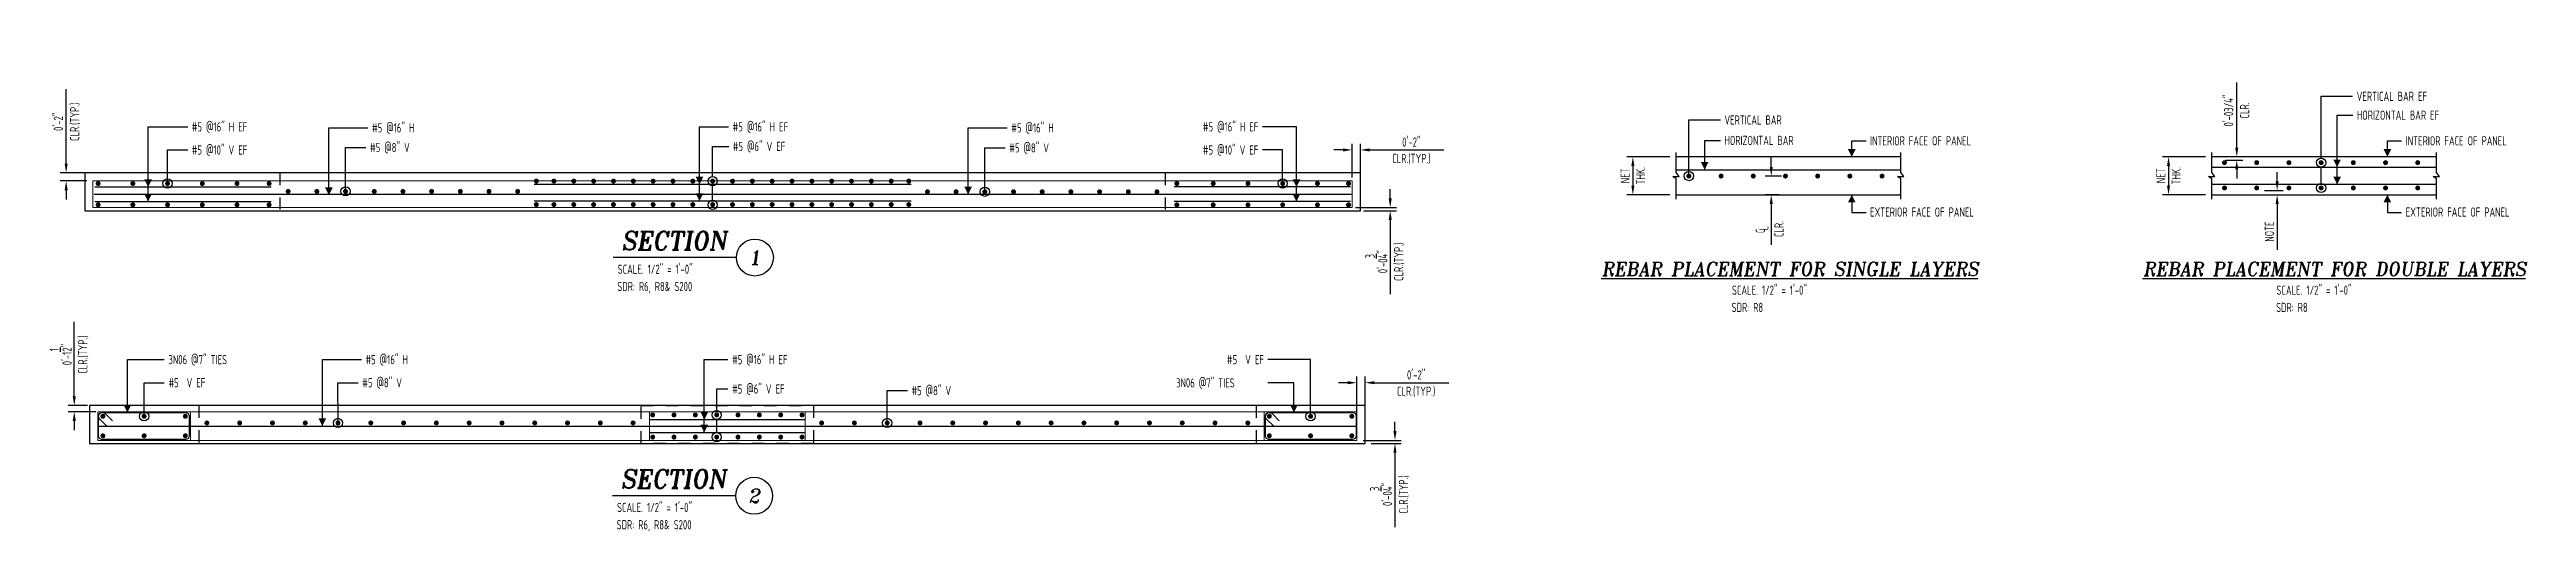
# Model space of a CAD drawing. Header units: inches. Extents: x 10095 to 38568, y -2433 to 4174.
# Drawn here: x 20898 to 21503, y 356 to 474 of the extents above; entities that cross this region are included whole.
import ezdxf
from ezdxf.enums import TextEntityAlignment as Align

# ---------------------------------------------------------------- set-up
doc = ezdxf.new("R2010")
doc.units = ezdxf.units.IN
doc.header["$MEASUREMENT"] = 0
doc.linetypes.add('HIDDEN', pattern=[6, 3, -3])
doc.layers.get('0').update_dxf_attribs({"linetype": 'CONTINUOUS'})
doc.layers.get('Defpoints').update_dxf_attribs({"linetype": 'CONTINUOUS'})
for name, color, linetype in [('0-25TEXT', 7, 'CONTINUOUS'), ('0-35', 3, 'CONTINUOUS'), ('0-35TEXT', 3, 'CONTINUOUS'), ('5', 4, 'CONTINUOUS'), ('DETAIL', 83, 'CONTINUOUS'), ('hidden', 7, 'HIDDEN'), ('REBARS', 4, 'CONTINUOUS')]:
    doc.layers.add(name, color=color, linetype=linetype)
doc.layers.add('COVER', color=6, linetype='CONTINUOUS', lineweight=0, plot=False)
doc.styles.add('AR', font='ARCHQUIK.shx', dxfattribs={"width": 0.8})
doc.styles.add('ROMANT', font='romant')
doc.dimstyles.new('CADS_DIM_48', dxfattribs={"dimscale": 48, "dimtxt": 0.09375, "dimasz": 0.09375, "dimexe": 0.0625, "dimexo": 0.0625, "dimgap": 0.09375, "dimtad": 0, "dimtih": 1, "dimtoh": 1, "dimzin": 1, "dimdsep": 46, "dimlunit": 4, "dimtxsty": 'AR', "dimblk": 'CLOSED', "dimcen": 0.1875, "dimadec": 0, "dimazin": 0, "dimtfac": 1, "dimtofl": 0, "dimtmove": 0, "dimatfit": 1, "dimldrblk": 'DOTBLANK', "dimfxl": 1, "dimtzin": 0, "dimarcsym": 0})

msp = doc.modelspace()

# ---------------------------------------------------------------- texts
at = {"color": 7, "linetype": 'Continuous', "style": 'ROMANT', "oblique": 9, "width": 0.95}
for s, p in [('%%UREBAR PLACEMENT FOR SINGLE LAYERS', (21323.04785, 418.70107)), ('%%UREBAR PLACEMENT FOR DOUBLE LAYERS', (21455.91534, 418.70107))]:
    msp.add_text(s, height=3.375, dxfattribs=at).set_placement(p, align=Align.CENTER)
at = {"layer": '0-25TEXT', "style": 'AR', "width": 0.8}
for s, height, p in [('#5 @16" H EF', 2.2497638, (20933.0828, 453.93925)), ('#5 @16" H', 2.249764, (20977.05121, 453.68921)), ('#5 @16" H EF', 2.2497638, (21065.04484, 453.93925)), ('#5 @16" H', 2.249764, (21133.04425, 453.68921)), ('#5 @10" V EF', 2.2497638, (20933.0828, 448.29255)), ('#5 @8" V', 2.249764, (20976.56738, 448.89377)), ('#5 @6" V EF', 2.2497638, (21065.09288, 449.15313)), ('#5 @8" V', 2.249764, (21132.56041, 448.80613)), ('3N06 @7" TIES', 2.2497638, (20927.37647, 397.13587)), ('#5 @16" H', 2.249764, (20975.45537, 397.13587)), ('#5 @16" H EF', 2.2497638, (21064.90586, 397.13587)), ('#5  V EF', 2.249764, (20927.37647, 391.48918)), ('#5 @8" V', 2.249764, (20974.67682, 391.48918)), ('3N06 @7" TIES', 2.2497638, (21173.26232, 391.45903)), ('#5 @6" V EF', 2.2497638, (21064.90586, 389.96645)), ('#5 @8" V', 2.249764, (21108.67682, 389.57148))]:
    msp.add_text(s, height=height, dxfattribs=at).set_placement(p)
for s, height, p in [('#5 @16" H EF', 2.2497638, (21193.32302, 453.93925)), ('#5 @10" V EF', 2.2497638, (21193.32302, 448.29255)), ('#5  V EF', 2.249764, (21194.67386, 397.13587))]:
    msp.add_text(s, height=height, dxfattribs=at).set_placement(p, align=Align.RIGHT)
at = {"layer": '0-35TEXT', "style": 'AR', "width": 0.8}
for s, height, p in [('VERTICAL BAR EF', 2.2499437, (21461.3321, 461.39291)), ('VERTICAL BAR', 2.2499437, (21307.05886, 455.61682)), ('HORIZONTAL BAR EF', 2.2499437, (21461.37788, 456.78287)), ('HORIZONTAL BAR', 2.2499437, (21307.05886, 450.62109)), ('INTERIOR FACE OF PANEL', 2.2499437, (21342.59929, 450.53036)), ('INTERIOR FACE OF PANEL', 2.2499437, (21473.3011, 450.53036)), ('EXTERIOR FACE OF PANEL', 2.2499437, (21342.59929, 433.13863)), ('EXTERIOR FACE OF PANEL', 2.2499437, (21473.3011, 433.13863)), ('SDR: R6, R8& S200', 2.2499437, (21036.90353, 414.98369)), ('SCALE. 1/2" = 1\'-0"', 2.2499437, (21037.00033, 419.19176)), ('SDR: R8', 2.249944, (21308.79428, 409.87428)), ('SCALE. 1/2" = 1\'-0"', 2.2499437, (21308.89108, 414.08235)), ('SDR: R8', 2.249944, (21441.66178, 409.87428)), ('SCALE. 1/2" = 1\'-0"', 2.2499437, (21441.75857, 414.08235)), ('SCALE. 1/2" = 1\'-0"', 2.2499437, (21036.8335, 361.05454)), ('SDR: R6, R8& S200', 2.2499437, (21036.7367, 356.84647))]:
    msp.add_text(s, height=height, dxfattribs=at).set_placement(p)

# ---------------------------------------------------------------- blocks, each defined once
blk = doc.blocks.new('*D54')
at = {"layer": 'Defpoints', "color": 0, "transparency": 16777216}
for p in [(21218.22, 449.43), (21216.22, 441.23), (21218.22, 440.17)]:
    blk.add_point(p, dxfattribs=at)
at = {"layer": 'DETAIL', "color": 0, "lineweight": -2, "transparency": 16777216}
for p, q in [((21213.97, 449.43), (21211.72, 449.43)), ((21216.22, 442.73), (21216.22, 450.93)), ((21218.22, 441.67), (21218.22, 450.93)), ((21220.47, 449.43), (21238.62, 449.43))]:
    blk.add_line(p, q, dxfattribs=at)
at = {"layer": 'DETAIL', "color": 0, "transparency": 16777216}
for points in [[(21213.97, 449.8), (21213.97, 449.05), (21216.22, 449.43)], [(21220.47, 449.8), (21220.47, 449.05), (21218.22, 449.43)]]:
    blk.add_solid(points, dxfattribs=at)
at = {"layer": 'DETAIL', "color": 0, "transparency": 16777216, "char_height": 2.25, "attachment_point": 5, "style": 'AR'}
for s, insert in [('CLR.(TYP.)', (21230.67, 447.24)), ('0\'-2"', (21230.67, 451.34))]:
    blk.add_mtext(s, dxfattribs=dict(at, insert=insert))
blk = doc.blocks.new('_DotBlank')
at = {"layer": '0-35', "color": 0, "lineweight": -2}
blk.add_line((-0.5, 0), (-1, 0), dxfattribs=at)
blk.add_circle((0, 0), 0.5, dxfattribs=at)
blk = doc.blocks.new('*D55')
at = {"layer": 'Defpoints', "color": 0, "transparency": 16777216}
for p in [(21215.57, 435.35), (21217.49, 434.6), (21225.5, 434.6)]:
    blk.add_point(p, dxfattribs=at)
at = {"layer": 'DETAIL', "color": 0, "lineweight": -2, "transparency": 16777216}
for p, q in [((21217.07, 435.35), (21227, 435.35)), ((21225.5, 437.6), (21225.5, 439.85)), ((21218.99, 434.6), (21227, 434.6)), ((21225.5, 432.35), (21225.5, 414.2))]:
    blk.add_line(p, q, dxfattribs=at)
at = {"layer": 'DETAIL', "color": 0, "transparency": 16777216}
for points in [[(21225.13, 437.6), (21225.88, 437.6), (21225.5, 435.35)], [(21225.13, 432.35), (21225.88, 432.35), (21225.5, 434.6)]]:
    blk.add_solid(points, dxfattribs=at)
at = {"layer": 'DETAIL', "color": 0, "transparency": 16777216, "char_height": 2.25, "attachment_point": 5, "rotation": 90, "style": 'AR'}
for s, insert in [('0\'-0{\\H1.000000x;\\S3/4;}"', (21222.13, 422.15)), ('CLR.(TYP.)', (21227.69, 422.15))]:
    blk.add_mtext(s, dxfattribs=dict(at, insert=insert))
blk = doc.blocks.new('SECT1')
at = {"color": 7, "linetype": 'Continuous'}
blk.add_line((0.627, 0), (-0.627, 0), dxfattribs=at)
blk.add_circle((0.815, 0), 0.188, dxfattribs=at)
at = {"color": 7, "linetype": 'Continuous', "style": 'ROMANT', "oblique": 9, "width": 0.95}
blk.add_text('SECTION', height=0.1875, dxfattribs=at).set_placement((-0.006, 0.077), align=Align.CENTER)
blk.add_attdef('SECT1', text='', height=0.141, dxfattribs=at).set_placement((0.815, 0), align=Align.MIDDLE)
blk = doc.blocks.new('leadrblk')
blk.add_lwpolyline([(0, 0, 0, 1, 0), (1, 0, 1, 1, 0)], format="xyseb")
blk = doc.blocks.new('*D56')
at = {"layer": 'Defpoints', "color": 0, "transparency": 16777216}
for p in [(20902.42, 443.85), (20908.97, 443.85), (20908.97, 441.85)]:
    blk.add_point(p, dxfattribs=at)
at = {"layer": 'DETAIL', "color": 0, "lineweight": -2, "transparency": 16777216}
for p, q in [((20902.42, 446.1), (20902.42, 464.25)), ((20907.47, 443.85), (20900.92, 443.85)), ((20907.47, 441.85), (20900.92, 441.85)), ((20902.42, 439.6), (20902.42, 437.35))]:
    blk.add_line(p, q, dxfattribs=at)
at = {"layer": 'DETAIL', "color": 0, "transparency": 16777216}
for points in [[(20902.05, 446.1), (20902.8, 446.1), (20902.42, 443.85)], [(20902.05, 439.6), (20902.8, 439.6), (20902.42, 441.85)]]:
    blk.add_solid(points, dxfattribs=at)
at = {"layer": 'DETAIL', "color": 0, "transparency": 16777216, "char_height": 2.25, "attachment_point": 5, "rotation": 90, "style": 'AR'}
for s, insert in [('CLR.(TYP.)', (20904.61, 456.3)), ('0\'-2"', (20900.51, 456.3))]:
    blk.add_mtext(s, dxfattribs=dict(at, insert=insert))
blk = doc.blocks.new('*D45')
at = {"layer": 'Defpoints', "color": 0, "transparency": 16777216}
for p in [(21219.38, 392.62), (21217.38, 383.37), (21219.38, 383.37)]:
    blk.add_point(p, dxfattribs=at)
at = {"layer": 'DETAIL', "color": 0, "lineweight": -2, "transparency": 16777216}
for p, q in [((21217.38, 384.87), (21217.38, 394.12)), ((21219.38, 384.87), (21219.38, 394.12)), ((21215.13, 392.62), (21212.88, 392.62)), ((21221.63, 392.62), (21239.78, 392.62))]:
    blk.add_line(p, q, dxfattribs=at)
at = {"layer": 'DETAIL', "color": 0, "transparency": 16777216}
for points in [[(21215.13, 393), (21215.13, 392.25), (21217.38, 392.62)], [(21221.63, 393), (21221.63, 392.25), (21219.38, 392.62)]]:
    blk.add_solid(points, dxfattribs=at)
at = {"layer": 'DETAIL', "color": 0, "transparency": 16777216, "char_height": 2.25, "attachment_point": 5, "style": 'AR'}
for s, insert in [('0\'-2"', (21231.83, 394.54)), ('CLR.(TYP.)', (21231.83, 390.44))]:
    blk.add_mtext(s, dxfattribs=dict(at, insert=insert))
blk = doc.blocks.new('*D46')
at = {"layer": 'Defpoints', "color": 0, "transparency": 16777216}
for p in [(21217.38, 378.55), (21219.38, 377.8), (21226.67, 377.8)]:
    blk.add_point(p, dxfattribs=at)
at = {"layer": 'DETAIL', "color": 0, "lineweight": -2, "transparency": 16777216}
for p, q in [((21226.67, 380.8), (21226.67, 383.05)), ((21218.88, 378.55), (21228.17, 378.55)), ((21220.88, 377.8), (21228.17, 377.8)), ((21226.67, 375.55), (21226.67, 357.4))]:
    blk.add_line(p, q, dxfattribs=at)
at = {"layer": 'DETAIL', "color": 0, "transparency": 16777216}
for points in [[(21226.29, 380.8), (21227.04, 380.8), (21226.67, 378.55)], [(21226.29, 375.55), (21227.04, 375.55), (21226.67, 377.8)]]:
    blk.add_solid(points, dxfattribs=at)
at = {"layer": 'DETAIL', "color": 0, "transparency": 16777216, "char_height": 2.25, "attachment_point": 5, "rotation": 90, "style": 'AR'}
for s, insert in [('CLR.(TYP.)', (21228.85, 365.35)), ('0\'-0{\\H1.000000x;\\S3/4;}"', (21223.29, 365.35))]:
    blk.add_mtext(s, dxfattribs=dict(at, insert=insert))
blk = doc.blocks.new('*D47')
at = {"layer": 'Defpoints', "color": 0, "transparency": 16777216}
for p in [(20904.4, 387.05), (20909.13, 387.05), (20911.13, 385.55)]:
    blk.add_point(p, dxfattribs=at)
at = {"layer": 'DETAIL', "color": 0, "lineweight": -2, "transparency": 16777216}
for p, q in [((20904.4, 389.3), (20904.4, 407.45)), ((20907.63, 387.05), (20902.9, 387.05)), ((20909.63, 385.55), (20902.9, 385.55)), ((20904.4, 383.3), (20904.4, 381.05))]:
    blk.add_line(p, q, dxfattribs=at)
at = {"layer": 'DETAIL', "color": 0, "transparency": 16777216}
for points in [[(20904.03, 389.3), (20904.78, 389.3), (20904.4, 387.05)], [(20904.03, 383.3), (20904.78, 383.3), (20904.4, 385.55)]]:
    blk.add_solid(points, dxfattribs=at)
at = {"layer": 'DETAIL', "color": 0, "transparency": 16777216, "char_height": 2.25, "attachment_point": 5, "rotation": 90, "style": 'AR'}
for s, insert in [('0\'-1{\\H1.000000x;\\S1/2;}"', (20901.07, 399.5)), ('CLR.(TYP.)', (20906.59, 399.5))]:
    blk.add_mtext(s, dxfattribs=dict(at, insert=insert))
blk = doc.blocks.new('*U1376', base_point=(20910.13, 381.74))
at = {"layer": 'REBARS', "color": 0}
blk.add_lwpolyline([(20910.13, 382.05), (21217.13, 382.05)], dxfattribs=at)
blk = doc.blocks.new('*U683', base_point=(21044.76, 380.79))
at = {"layer": 'REBARS', "color": 0}
blk.add_lwpolyline([(21044.76, 380.47), (21082.76, 380.47)], dxfattribs=at)
blk = doc.blocks.new('*U684', base_point=(21044.76, 383.32))
at = {"layer": 'REBARS', "color": 0}
blk.add_lwpolyline([(21044.76, 383.63), (21082.76, 383.63)], dxfattribs=at)
blk = doc.blocks.new('*U811', base_point=(21217.38, 378.55))
at = {"layer": 'REBARS', "color": 0}
blk.add_lwpolyline([(21197.11, 381.99), (21195.35, 383.76, -0.668179), (21196.01, 385.36), (21216.26, 385.36, -0.414214), (21217.2, 384.43), (21217.2, 379.68, -0.414213), (21216.26, 378.74), (21196.01, 378.74, -0.414214), (21195.07, 379.68), (21195.07, 384.43, -0.668178), (21196.67, 385.09), (21198.44, 383.32)], format="xyb", dxfattribs=at)
blk = doc.blocks.new('*U810', base_point=(20932.63, 378.55))
at = {"layer": 'REBARS', "color": 0}
blk.add_lwpolyline([(20912.36, 381.99), (20910.6, 383.76, -0.668179), (20911.26, 385.36), (20931.51, 385.36, -0.414214), (20932.45, 384.43), (20932.45, 379.68, -0.414213), (20931.51, 378.74), (20911.26, 378.74, -0.414214), (20910.32, 379.68), (20910.32, 384.43, -0.668178), (20911.92, 385.09), (20913.69, 383.32)], format="xyb", dxfattribs=at)
blk = doc.blocks.new('*U788', base_point=(21215.79, 436.53))
at = {"layer": 'REBARS', "color": 0}
blk.add_lwpolyline([(21215.79, 436.84), (21172.79, 436.84)], dxfattribs=at)
blk = doc.blocks.new('*U789', base_point=(21215.79, 440.06))
at = {"layer": 'REBARS', "color": 0}
blk.add_lwpolyline([(21215.79, 440.38), (21172.79, 440.38)], dxfattribs=at)
blk = doc.blocks.new('*U804', base_point=(21016.59, 437.29))
at = {"layer": 'REBARS', "color": 0}
blk.add_lwpolyline([(21016.59, 436.98), (21108.59, 436.98)], dxfattribs=at)
blk = doc.blocks.new('*U805', base_point=(21016.59, 440.74))
at = {"layer": 'REBARS', "color": 0}
blk.add_lwpolyline([(21016.59, 441.05), (21108.59, 441.05)], dxfattribs=at)
blk = doc.blocks.new('*U1371', base_point=(20909.22, 438.29))
at = {"layer": 'REBARS', "color": 0}
blk.add_lwpolyline([(20909.22, 438.6), (21216.22, 438.6)], dxfattribs=at)
blk = doc.blocks.new('*U785', base_point=(20909.43, 437.16))
at = {"layer": 'REBARS', "color": 0}
blk.add_lwpolyline([(20909.43, 436.84), (20952.43, 436.84)], dxfattribs=at)
blk = doc.blocks.new('*U786', base_point=(20909.43, 440.06))
at = {"layer": 'REBARS', "color": 0}
blk.add_lwpolyline([(20909.43, 440.38), (20952.43, 440.38)], dxfattribs=at)
blk = doc.blocks.new('*D495')
at = {"layer": 'Defpoints', "color": 0, "transparency": 16777216}
for p in [(21295.26, 447.74), (21284.71, 438.49), (21295.26, 438.49)]:
    blk.add_point(p, dxfattribs=at)
at = {"layer": 'DETAIL', "color": 0, "lineweight": -2, "transparency": 16777216}
for p, q in [((21293.76, 447.74), (21283.21, 447.74)), ((21284.71, 445.49), (21284.71, 440.74)), ((21293.76, 438.49), (21283.21, 438.49))]:
    blk.add_line(p, q, dxfattribs=at)
at = {"layer": 'DETAIL', "color": 0, "transparency": 16777216}
for points in [[(21284.34, 445.49), (21285.09, 445.49), (21284.71, 447.74)], [(21284.34, 440.74), (21285.09, 440.74), (21284.71, 438.49)]]:
    blk.add_solid(points, dxfattribs=at)
at = {"layer": 'DETAIL', "color": 0, "transparency": 16777216, "insert": (21284.71, 443.12), "char_height": 2.25, "attachment_point": 5, "rotation": 90, "style": 'AR'}
blk.add_mtext('NET\\PTHK.', dxfattribs=at)
blk = doc.blocks.new('*D499')
at = {"layer": 'Defpoints', "color": 0, "transparency": 16777216}
for p in [(21322.45, 443.05), (21318.48, 438.49), (21321.95, 438.49)]:
    blk.add_point(p, dxfattribs=at)
at = {"layer": 'DETAIL', "color": 0, "lineweight": -2, "transparency": 16777216}
for p, q in [((21318.48, 445.3), (21318.48, 447.55)), ((21320.95, 443.05), (21316.98, 443.05)), ((21320.45, 438.49), (21316.98, 438.49)), ((21318.48, 436.24), (21318.48, 426.23))]:
    blk.add_line(p, q, dxfattribs=at)
at = {"layer": 'DETAIL', "color": 0, "transparency": 16777216}
for points in [[(21318.11, 445.3), (21318.86, 445.3), (21318.48, 443.05)], [(21318.11, 436.24), (21318.86, 436.24), (21318.48, 438.49)]]:
    blk.add_solid(points, dxfattribs=at)
at = {"layer": 'DETAIL', "color": 0, "transparency": 16777216, "insert": (21318.48, 430.11), "char_height": 2.25, "attachment_point": 5, "rotation": 90, "style": 'AR'}
blk.add_mtext(' \\PCLR.', dxfattribs=at)
blk = doc.blocks.new('A$C2A293661')
at = {"layer": '0-35TEXT', "style": 'AR', "width": 0.8}
for s, p in [('C', (-0.72, 0.84)), ('L', (0, 0))]:
    blk.add_text(s, height=2.25, dxfattribs=at).set_placement(p)
blk = doc.blocks.new('*D496')
at = {"layer": 'Defpoints', "color": 0, "transparency": 16777216}
for p in [(21425.97, 447.74), (21415.42, 438.49), (21425.97, 438.49)]:
    blk.add_point(p, dxfattribs=at)
at = {"layer": 'DETAIL', "color": 0, "lineweight": -2, "transparency": 16777216}
for p, q in [((21424.47, 447.74), (21413.92, 447.74)), ((21415.42, 445.49), (21415.42, 440.74)), ((21424.47, 438.49), (21413.92, 438.49))]:
    blk.add_line(p, q, dxfattribs=at)
at = {"layer": 'DETAIL', "color": 0, "transparency": 16777216}
for points in [[(21415.04, 445.49), (21415.79, 445.49), (21415.42, 447.74)], [(21415.04, 440.74), (21415.79, 440.74), (21415.42, 438.49)]]:
    blk.add_solid(points, dxfattribs=at)
at = {"layer": 'DETAIL', "color": 0, "transparency": 16777216, "insert": (21415.42, 443.12), "char_height": 2.25, "attachment_point": 5, "rotation": 90, "style": 'AR'}
blk.add_mtext('NET\\PTHK.', dxfattribs=at)
blk = doc.blocks.new('*D497')
at = {"layer": 'Defpoints', "color": 0, "transparency": 16777216}
for p in [(21432.07, 447.74), (21432.07, 447.74), (21427.82, 446.94)]:
    blk.add_point(p, dxfattribs=at)
at = {"layer": 'DETAIL', "color": 0, "lineweight": -2, "transparency": 16777216}
for p, q in [((21432.07, 449.99), (21432.07, 465.85)), ((21429.32, 446.94), (21433.57, 446.94)), ((21432.07, 444.69), (21432.07, 442.44))]:
    blk.add_line(p, q, dxfattribs=at)
at = {"layer": 'DETAIL', "color": 0, "transparency": 16777216}
for points in [[(21431.69, 449.99), (21432.44, 449.99), (21432.07, 447.74)], [(21431.69, 444.69), (21432.44, 444.69), (21432.07, 446.94)]]:
    blk.add_solid(points, dxfattribs=at)
at = {"layer": 'DETAIL', "color": 0, "transparency": 16777216, "char_height": 2.25, "attachment_point": 5, "rotation": 90, "style": 'AR'}
for s, insert in [('0\'-03/4"', (21430.08, 459.05)), ('CLR.', (21433.98, 459.05))]:
    blk.add_mtext(s, dxfattribs=dict(at, insert=insert))
blk = doc.blocks.new('*D498')
at = {"layer": 'Defpoints', "color": 0, "transparency": 16777216}
for p in [(21437.35, 439.53), (21441.92, 438.49), (21441.92, 438.49)]:
    blk.add_point(p, dxfattribs=at)
at = {"layer": 'DETAIL', "color": 0, "lineweight": -2, "transparency": 16777216}
for p, q in [((21441.92, 441.78), (21441.92, 444.03)), ((21438.85, 439.53), (21443.42, 439.53)), ((21441.92, 436.24), (21441.92, 425.05))]:
    blk.add_line(p, q, dxfattribs=at)
at = {"layer": 'DETAIL', "color": 0, "transparency": 16777216}
for points in [[(21441.55, 441.78), (21442.3, 441.78), (21441.92, 439.53)], [(21441.55, 436.24), (21442.3, 436.24), (21441.92, 438.49)]]:
    blk.add_solid(points, dxfattribs=at)
at = {"layer": 'DETAIL', "color": 0, "transparency": 16777216, "insert": (21440.05, 429.52), "char_height": 2.25, "width": 88.8207, "attachment_point": 5, "rotation": 90, "style": 'AR'}
blk.add_mtext('NOTE', dxfattribs=at)

# ---------------------------------------------------------------- dimensions: what is measured, and where the dimension line sits
at = {"layer": 'DETAIL'}
for base, p1, p2, text, picture, middle in [((21441.92304, 438.494), (21437.35182, 439.53057), (21441.92304, 438.494), 'NOTE', '*D498', (21440.04804, 429.51987)), ((21432.06928, 447.744), (21427.82392, 446.93636), (21432.06928, 447.744), '0\'-03/4"\\XCLR.', '*D497', (21432.06928, 459.04573)), ((20902.42056, 443.85391), (20908.96714, 441.85391), (20908.96714, 443.85391), '<>\\XCLR.(TYP.)', '*D56', (20902.42056, 456.30391)), ((21225.50003, 434.60391), (21215.56849, 435.35391), (21217.48895, 434.60391), '<>\\XCLR.(TYP.)', '*D55', (21225.50003, 422.15391)), ((20904.40322, 387.05054), (20911.13408, 385.55054), (20909.13408, 387.05054), '<>\\XCLR.(TYP.)', '*D47', (20904.40322, 399.50054)), ((21226.66697, 377.80054), (21217.38408, 378.55054), (21219.38408, 377.80054), '<>\\XCLR.(TYP.)', '*D46', (21226.66697, 365.35054))]:
    dim = msp.add_linear_dim(base=base, p1=p1, p2=p2, angle=90, text=text, dimstyle='CADS_DIM_48', override={"dimscale": 24, "dimgap": 0.03125, "dimtad": 1, "dimtih": 0, "dimtoh": 0, "dimdec": 3, "dimtdec": 3}, dxfattribs=at)
    dim.commit()
    dim.dimension.update_dxf_attribs({"geometry": picture, "text_midpoint": middle})
for base, p1, p2, picture, middle in [((21218.21714, 449.42545), (21216.21714, 441.2289), (21218.21714, 440.16985), '*D54', (21230.66714, 449.42545)), ((21219.38408, 392.62207), (21217.38408, 383.36647), (21219.38408, 383.36647), '*D45', (21231.83408, 392.62207))]:
    dim = msp.add_linear_dim(base=base, p1=p1, p2=p2, text='<>\\XCLR.(TYP.)', dimstyle='CADS_DIM_48', override={"dimscale": 24, "dimgap": 0.03125, "dimtad": 1, "dimtih": 0, "dimtoh": 0, "dimdec": 3, "dimtdec": 3}, dxfattribs=at)
    dim.commit()
    dim.dimension.update_dxf_attribs({"geometry": picture, "text_midpoint": middle})
for base, p1, p2, text, picture, middle in [((21284.71495, 438.494), (21295.26464, 447.744), (21295.26464, 438.494), 'NET\\XTHK.', '*D495', (21284.71495, 443.119)), ((21318.48272, 438.494), (21322.44982, 443.04986), (21321.94982, 438.494), ' \\XCLR.', '*D499', (21318.48272, 430.10952)), ((21415.41676, 438.494), (21425.96645, 447.744), (21425.96645, 438.494), 'NET\\XTHK.', '*D496', (21415.41676, 443.119))]:
    dim = msp.add_linear_dim(base=base, p1=p1, p2=p2, angle=90, text=text, dimstyle='CADS_DIM_48', override={"dimscale": 24, "dimgap": 0.03125, "dimtad": 1, "dimtih": 0, "dimtoh": 0, "dimdec": 3, "dimtdec": 3}, dxfattribs=at)
    dim.commit()
    dim.dimension.update_dxf_attribs({"geometry": picture, "text_midpoint": middle, "dimtype": 160})

# ---------------------------------------------------------------- linework, layer by layer
at = {"layer": '0-25TEXT'}
for points in [[(21452.65163, 447.45571), (21452.65163, 462.51788), (21460.33212, 462.51788)], [(20922.41737, 436.84482), (20922.41737, 455.06413), (20932.08291, 455.06413)], [(20966.5327, 438.60388), (20966.5327, 454.8141), (20976.05132, 454.8141)], [(21056.96695, 441.04976), (21056.96695, 455.06413), (21064.04494, 455.06413)], [(21056.96695, 436.97881), (21056.96695, 455.06413), (21064.04494, 455.06413)], [(21122.52573, 438.60388), (21122.52573, 454.8141), (21132.04435, 454.8141)], [(21202.63506, 436.84482), (21202.63506, 455.06413), (21194.32291, 455.06413)], [(21456.55155, 441.03779), (21456.55155, 457.90784), (21460.37791, 457.90784)], [(21060.17145, 442.94517), (21060.17145, 450.27801), (21064.09299, 450.27801)], [(21302.23253, 444.60015), (21302.23253, 451.74606), (21306.05889, 451.74606)], [(21338.11804, 447.744), (21338.11804, 451.65533), (21341.59932, 451.65533)], [(21468.81985, 447.744), (21468.81985, 451.65533), (21472.30112, 451.65533)], [(21452.65163, 441.27827), (21452.65163, 445.20571)], [(21060.17145, 437.15609), (21060.17145, 440.69517)], [(21338.11804, 438.494), (21338.11804, 434.18602), (21341.59932, 434.18602)], [(21468.81985, 438.494), (21468.81985, 434.18602), (21472.30112, 434.18602)], [(20917.37375, 385.36303), (20917.37375, 398.26075), (20926.37658, 398.26075)], [(20964.93686, 382.05054), (20964.93686, 398.26075), (20974.45548, 398.26075)], [(21058.13389, 380.47338), (21058.13389, 398.26075), (21063.90597, 398.26075)], [(21061.1561, 385.87795), (21061.1561, 391.09133), (21063.90597, 391.09133)], [(21201.99875, 385.36303), (21201.99875, 392.58391), (21195.67376, 392.58391)]]:
    msp.add_lwpolyline(points, dxfattribs=at)
at = {"layer": '0-35', "color": 0, "lineweight": -2}
msp.add_line((21061.1561, 380.47313), (21061.1561, 383.62795), dxfattribs=at)
at = {"layer": '0-35'}
for points in [[(21295.26464, 437.40388), (21295.26464, 442.34817), (21294.49381, 442.92068), (21296.03547, 442.92068), (21295.26464, 443.88984), (21295.26464, 448.83413)], [(21350.06752, 447.744), (21295.26464, 447.744)], [(21350.06752, 437.40388), (21350.06752, 442.34817), (21349.29669, 442.92068), (21350.83836, 442.92068), (21350.06752, 443.88984), (21350.06752, 448.83413)], [(21425.96645, 437.40388), (21425.96645, 442.34817), (21425.19561, 442.92068), (21426.73728, 442.92068), (21425.96645, 443.88984), (21425.96645, 448.83413)], [(21480.76933, 447.744), (21425.96645, 447.744)], [(21480.76933, 437.40388), (21480.76933, 442.34817), (21479.9985, 442.92068), (21481.54016, 442.92068), (21480.76933, 443.88984), (21480.76933, 448.83413)], [(21295.26464, 438.494), (21350.06752, 438.494)], [(21425.96645, 438.494), (21480.76933, 438.494)]]:
    msp.add_lwpolyline(points, dxfattribs=at)
for points in [[(21218.21714, 443.85391), (20906.96714, 443.85391), (20906.96714, 434.60391), (21218.21714, 434.60391)], [(21219.38408, 387.05054), (20908.13408, 387.05054), (20908.13408, 377.80054), (21219.38408, 377.80054)]]:
    msp.add_lwpolyline(points, close=True, dxfattribs=at)
at = {"layer": '0-35', "color": 0, "lineweight": -2}
for centre in [(21452.65163, 446.33071), (21060.17145, 441.82017), (21452.65163, 440.15327), (21060.17145, 436.03109), (21061.1561, 384.75295), (21061.1561, 379.34813)]:
    msp.add_circle(centre, 1.125, dxfattribs=at)
at = {"layer": '5', "const_width": 0.6}
for points in [[(20909.91714, 441.2289, 1), (20910.51714, 441.2289, 1)], [(20918.39214, 441.2289, 1), (20918.99214, 441.2289, 1)], [(20926.86714, 441.2289, 1), (20927.46714, 441.2289, 1)], [(20935.34214, 441.2289, 1), (20935.94214, 441.2289, 1)], [(20943.81714, 441.2289, 1), (20944.41714, 441.2289, 1)], [(20951.6411, 441.2289, 1), (20952.2411, 441.2289, 1)], [(21016.84475, 441.82017, 1), (21017.44475, 441.82017, 1)], [(21021.14048, 441.82017, 1), (21021.74048, 441.82017, 1)], [(21025.98185, 441.82017, 1), (21026.58185, 441.82017, 1)], [(21030.82322, 441.82017, 1), (21031.42322, 441.82017, 1)], [(21035.66459, 441.82017, 1), (21036.26459, 441.82017, 1)], [(21040.50596, 441.82017, 1), (21041.10596, 441.82017, 1)], [(21045.34733, 441.82017, 1), (21045.94733, 441.82017, 1)], [(21050.18871, 441.82017, 1), (21050.78871, 441.82017, 1)], [(21055.03008, 441.82017, 1), (21055.63008, 441.82017, 1)], [(21059.87145, 441.82017, 1), (21060.47145, 441.82017, 1)], [(21064.71282, 441.82017, 1), (21065.31282, 441.82017, 1)], [(21069.55419, 441.82017, 1), (21070.15419, 441.82017, 1)], [(21074.39557, 441.82017, 1), (21074.99557, 441.82017, 1)], [(21079.23694, 441.82017, 1), (21079.83694, 441.82017, 1)], [(21084.07831, 441.82017, 1), (21084.67831, 441.82017, 1)], [(21088.91968, 441.82017, 1), (21089.51968, 441.82017, 1)], [(21093.76105, 441.82017, 1), (21094.36105, 441.82017, 1)], [(21098.60242, 441.82017, 1), (21099.20242, 441.82017, 1)], [(21103.4438, 441.82017, 1), (21104.0438, 441.82017, 1)], [(21107.73799, 441.82017, 1), (21108.33799, 441.82017, 1)], [(21173.13975, 441.2289, 1), (21173.73975, 441.2289, 1)], [(21182.01714, 441.2289, 1), (21182.61714, 441.2289, 1)], [(21190.49214, 441.2289, 1), (21191.09214, 441.2289, 1)], [(21198.96714, 441.2289, 1), (21199.56714, 441.2289, 1)], [(21207.44214, 441.2289, 1), (21208.04214, 441.2289, 1)], [(21215.02675, 441.2289, 1), (21215.62675, 441.2289, 1)], [(21298.6784, 443.04986, -1), (21298.0784, 443.04986, -1)], [(21306.53554, 443.04986, -1), (21305.93554, 443.04986, -1)], [(21314.39268, 443.04986, -1), (21313.79268, 443.04986, -1)], [(21322.24982, 443.04986, -1), (21321.64982, 443.04986, -1)], [(21330.10697, 443.04986, -1), (21329.50697, 443.04986, -1)], [(21337.96411, 443.04986, -1), (21337.36411, 443.04986, -1)], [(21345.82125, 443.04986, -1), (21345.22125, 443.04986, -1)], [(21429.3802, 446.33071, -1), (21428.7802, 446.33071, -1)], [(21437.23734, 446.33071, -1), (21436.63734, 446.33071, -1)], [(21445.09449, 446.33071, -1), (21444.49449, 446.33071, -1)], [(21452.95163, 446.33071, -1), (21452.35163, 446.33071, -1)], [(21460.80877, 446.33071, -1), (21460.20877, 446.33071, -1)], [(21468.66592, 446.33071, -1), (21468.06592, 446.33071, -1)], [(21476.52306, 446.33071, -1), (21475.92306, 446.33071, -1)], [(20909.91714, 436.03109, -1), (20910.51714, 436.03109, -1)], [(20918.39214, 436.03109, -1), (20918.99214, 436.03109, -1)], [(20926.86714, 436.03109, -1), (20927.46714, 436.03109, -1)], [(20935.34214, 436.03109, -1), (20935.94214, 436.03109, -1)], [(20943.81714, 436.03109, -1), (20944.41714, 436.03109, -1)], [(20951.6411, 436.03109, -1), (20952.2411, 436.03109, -1)], [(20956.29214, 439.31295, 1), (20956.89214, 439.31295, 1)], [(20963.29301, 439.31295, 1), (20963.89301, 439.31295, 1)], [(20970.29388, 439.31295, 1), (20970.89388, 439.31295, 1)], [(20977.29475, 439.31295, 1), (20977.89475, 439.31295, 1)], [(20984.29562, 439.31295, 1), (20984.89562, 439.31295, 1)], [(20991.29649, 439.31295, 1), (20991.89649, 439.31295, 1)], [(20998.29736, 439.31295, 1), (20998.89736, 439.31295, 1)], [(21005.29823, 439.31295, 1), (21005.89823, 439.31295, 1)], [(21012.2991, 439.31295, 1), (21012.8991, 439.31295, 1)], [(21016.84475, 436.09361, -1), (21017.44475, 436.09361, -1)], [(21021.14048, 436.09361, -1), (21021.74048, 436.09361, -1)], [(21025.98185, 436.09361, -1), (21026.58185, 436.09361, -1)], [(21030.82322, 436.09361, -1), (21031.42322, 436.09361, -1)], [(21035.66459, 436.09361, -1), (21036.26459, 436.09361, -1)], [(21040.50596, 436.09361, -1), (21041.10596, 436.09361, -1)], [(21045.34733, 436.09361, -1), (21045.94733, 436.09361, -1)], [(21050.18871, 436.09361, -1), (21050.78871, 436.09361, -1)], [(21055.03008, 436.09361, -1), (21055.63008, 436.09361, -1)], [(21059.87145, 436.09361, -1), (21060.47145, 436.09361, -1)], [(21064.71282, 436.09361, -1), (21065.31282, 436.09361, -1)], [(21069.55419, 436.09361, -1), (21070.15419, 436.09361, -1)], [(21074.39557, 436.09361, -1), (21074.99557, 436.09361, -1)], [(21079.23694, 436.09361, -1), (21079.83694, 436.09361, -1)], [(21084.07831, 436.09361, -1), (21084.67831, 436.09361, -1)], [(21088.91968, 436.09361, -1), (21089.51968, 436.09361, -1)], [(21093.76105, 436.09361, -1), (21094.36105, 436.09361, -1)], [(21098.60242, 436.09361, -1), (21099.20242, 436.09361, -1)], [(21103.4438, 436.09361, -1), (21104.0438, 436.09361, -1)], [(21107.73799, 436.09361, -1), (21108.33799, 436.09361, -1)], [(21112.28517, 439.22532, 1), (21112.88517, 439.22532, 1)], [(21119.28604, 439.22532, 1), (21119.88604, 439.22532, 1)], [(21126.28691, 439.22532, 1), (21126.88691, 439.22532, 1)], [(21133.28778, 439.22532, 1), (21133.88778, 439.22532, 1)], [(21140.28865, 439.22532, 1), (21140.88865, 439.22532, 1)], [(21147.28952, 439.22532, 1), (21147.88952, 439.22532, 1)], [(21154.29039, 439.22532, 1), (21154.89039, 439.22532, 1)], [(21161.29127, 439.22532, 1), (21161.89127, 439.22532, 1)], [(21168.29214, 439.22532, 1), (21168.89214, 439.22532, 1)], [(21173.13975, 436.03109, -1), (21173.73975, 436.03109, -1)], [(21182.01714, 436.03109, -1), (21182.61714, 436.03109, -1)], [(21190.49214, 436.03109, -1), (21191.09214, 436.03109, -1)], [(21198.96714, 436.03109, -1), (21199.56714, 436.03109, -1)], [(21207.44214, 436.03109, -1), (21208.04214, 436.03109, -1)], [(21215.02675, 436.03109, -1), (21215.62675, 436.03109, -1)], [(21429.3802, 440.15327, -1), (21428.7802, 440.15327, -1)], [(21437.23734, 440.15327, -1), (21436.63734, 440.15327, -1)], [(21445.09449, 440.15327, -1), (21444.49449, 440.15327, -1)], [(21452.95163, 440.15327, -1), (21452.35163, 440.15327, -1)], [(21460.80877, 440.15327, -1), (21460.20877, 440.15327, -1)], [(21468.66592, 440.15327, -1), (21468.06592, 440.15327, -1)], [(21476.52306, 440.15327, -1), (21475.92306, 440.15327, -1)], [(20911.08408, 384.42553, 1), (20911.68408, 384.42553, 1)], [(20921.14658, 384.42553, 1), (20921.74658, 384.42553, 1)], [(20931.80907, 384.42553, -1), (20931.20907, 384.42553, -1)], [(20937.05908, 382.80758, -1), (20936.45908, 382.80758, -1)], [(20945.05908, 382.80758, -1), (20944.45908, 382.80758, -1)], [(20953.05908, 382.80758, -1), (20952.45908, 382.80758, -1)], [(20961.05908, 382.80758, -1), (20960.45908, 382.80758, -1)], [(20969.05908, 382.80758, -1), (20968.45908, 382.80758, -1)], [(20977.05908, 382.80758, -1), (20976.45908, 382.80758, -1)], [(20985.05908, 382.80758, -1), (20984.45908, 382.80758, -1)], [(20993.05908, 382.80758, -1), (20992.45908, 382.80758, -1)], [(21001.05908, 382.80758, -1), (21000.45908, 382.80758, -1)], [(21009.05908, 382.80758, -1), (21008.45908, 382.80758, -1)], [(21017.05908, 382.80758, -1), (21016.45908, 382.80758, -1)], [(21025.05908, 382.80758, -1), (21024.45908, 382.80758, -1)], [(21033.05908, 382.80758, -1), (21032.45908, 382.80758, -1)], [(21041.05908, 382.80758, -1), (21040.45908, 382.80758, -1)], [(21045.23823, 384.75295, 1), (21045.83823, 384.75295, 1)], [(21050.44419, 384.75295, 1), (21051.04419, 384.75295, 1)], [(21055.65014, 384.75295, 1), (21056.25014, 384.75295, 1)], [(21060.8561, 384.75295, 1), (21061.4561, 384.75295, 1)], [(21066.06206, 384.75295, 1), (21066.66206, 384.75295, 1)], [(21071.26801, 384.75295, 1), (21071.86801, 384.75295, 1)], [(21076.47397, 384.75295, 1), (21077.07397, 384.75295, 1)], [(21082.27992, 384.75295, -1), (21081.67992, 384.75295, -1)], [(21087.05908, 382.80758, -1), (21086.45908, 382.80758, -1)], [(21095.05908, 382.80758, -1), (21094.45908, 382.80758, -1)], [(21103.05908, 382.80758, -1), (21102.45908, 382.80758, -1)], [(21111.05908, 382.80758, -1), (21110.45908, 382.80758, -1)], [(21119.05908, 382.80758, -1), (21118.45908, 382.80758, -1)], [(21127.05908, 382.80758, -1), (21126.45908, 382.80758, -1)], [(21135.05908, 382.80758, -1), (21134.45908, 382.80758, -1)], [(21143.05908, 382.80758, -1), (21142.45908, 382.80758, -1)], [(21151.05908, 382.80758, -1), (21150.45908, 382.80758, -1)], [(21159.05908, 382.80758, -1), (21158.45908, 382.80758, -1)], [(21167.05908, 382.80758, -1), (21166.45908, 382.80758, -1)], [(21175.05908, 382.80758, -1), (21174.45908, 382.80758, -1)], [(21183.05908, 382.80758, -1), (21182.45908, 382.80758, -1)], [(21191.05908, 382.80758, -1), (21190.45908, 382.80758, -1)], [(21195.70908, 384.42553, 1), (21196.30908, 384.42553, 1)], [(21206.37158, 384.42553, -1), (21205.77158, 384.42553, -1)], [(21216.43407, 384.42553, -1), (21215.83407, 384.42553, -1)], [(20911.08408, 379.67553, -1), (20911.68408, 379.67553, -1)], [(20921.14658, 379.67553, -1), (20921.74658, 379.67553, -1)], [(20931.80907, 379.67553, 1), (20931.20907, 379.67553, 1)], [(21045.23823, 379.34813, -1), (21045.83823, 379.34813, -1)], [(21050.44419, 379.34813, -1), (21051.04419, 379.34813, -1)], [(21055.65014, 379.34813, -1), (21056.25014, 379.34813, -1)], [(21060.8561, 379.34813, -1), (21061.4561, 379.34813, -1)], [(21066.06206, 379.34813, -1), (21066.66206, 379.34813, -1)], [(21071.26801, 379.34813, -1), (21071.86801, 379.34813, -1)], [(21076.47397, 379.34813, -1), (21077.07397, 379.34813, -1)], [(21082.27992, 379.34813, 1), (21081.67992, 379.34813, 1)], [(21195.70908, 379.67553, -1), (21196.30908, 379.67553, -1)], [(21206.37158, 379.67553, 1), (21205.77158, 379.67553, 1)], [(21216.43407, 379.67553, 1), (21215.83407, 379.67553, 1)]]:
    msp.add_lwpolyline(points, format="xyb", close=True, dxfattribs=at)
at = {"layer": 'COVER'}
for p, q in [((20932.75908, 385.55054), (20932.75908, 378.55054)), ((21194.75908, 385.55054), (21194.75908, 378.55054))]:
    msp.add_line(p, q, dxfattribs=at)
for points in [[(21216.21714, 441.85391), (20908.96714, 441.85391), (20908.96714, 435.35391), (21216.21714, 435.35391)], [(21217.38408, 385.55054), (20910.13408, 385.55054), (20910.13408, 378.55054), (21217.38408, 378.55054)], [(21044.75908, 385.55054), (21082.75908, 385.55054), (21082.75908, 378.55054), (21044.75908, 378.55054)]]:
    msp.add_lwpolyline(points, close=True, dxfattribs=at)
for points in [[(20932.75908, 385.55054), (20910.13408, 385.55054), (20910.13408, 378.55054), (20932.75908, 378.55054)], [(21194.75908, 385.55054), (21217.38408, 385.55054), (21217.38408, 378.55054), (21194.75908, 378.55054)]]:
    msp.add_lwpolyline(points, dxfattribs=at)
at = {"layer": 'hidden'}
for p, q in [((20954.59214, 443.85391), (20954.59214, 434.60391)), ((21170.59214, 443.85391), (21170.59214, 434.60391)), ((20934.75908, 387.05054), (20934.75908, 377.80054)), ((21192.75908, 387.05054), (21192.75908, 377.80054))]:
    msp.add_line(p, q, dxfattribs=at)
msp.add_lwpolyline([(21042.75908, 387.05054), (21084.75908, 387.05054), (21084.75908, 377.80054), (21042.75908, 377.80054)], close=True, dxfattribs=at)
at = {"layer": 'REBARS'}
for points in [[(21295.26464, 444.60015), (21350.06752, 444.60015)], [(21425.96645, 445.21032), (21480.76933, 445.21032)], [(21425.96645, 441.03779), (21480.76933, 441.03779)]]:
    msp.add_lwpolyline(points, dxfattribs=at)

# ---------------------------------------------------------------- block references
at = {"layer": '0-25TEXT', "yscale": 0.7502362204724409}
for p, xscale, rotation in [((21302.23253, 444.60015), 1.874645669291339, 90.00000153523449), ((21338.11804, 447.744), 1.874645669291339, 90.00000153523449), ((21456.55155, 445.21032), 1.874645669291339, 90.00000153523449), ((21468.81985, 447.744), 1.874645669291339, 90.00000153523449), ((20922.41737, 440.37684), 1.874645669291339, 90.00000153523449), ((20966.5327, 438.41174), 1.874645669291339, 90.00000153523449), ((21056.96695, 441.04976), 1.874645669291339, 90.00000153523449), ((21122.52573, 438.60388), 1.874645669291339, 90.00000153523449), ((21202.63506, 440.37684), 1.874645669291339, 90.00000153523449), ((21456.55155, 441.03779), 1.874645669291339, 90.00000153523449), ((20922.41737, 436.84482), 1.874645669291339, 90.00000153523449), ((21056.96695, 436.97881), 1.874645669291339, 90.00000153523449), ((21202.63506, 436.84482), 1.874645669291339, 90.00000153523449), ((21338.11804, 438.494), -1.874645669291339, 89.9999984647655), ((21468.81985, 438.494), -1.874645669291339, 89.9999984647655), ((20917.37375, 385.36303), 1.874645669291339, 90.00000153523449), ((21201.99875, 385.36303), 1.874645669291339, 90.00000153523449), ((20964.93686, 382.05054), 1.874645669291339, 90.00000153523449), ((21058.13389, 383.62769), 1.874645669291339, 90.00000153523449), ((21058.13389, 380.47338), 1.874645669291339, 90.00000153523449)]:
    msp.add_blockref('leadrblk', p, dxfattribs=dict(at, xscale=xscale, rotation=rotation))
at = {"layer": '0-25TEXT', "xscale": 24, "yscale": 24, "zscale": 24}
for p, values in [((21050.90871, 423.17053), {'SECT1': '1'}), ((21050.74188, 365.03331), {'SECT1': '2'})]:
    msp.add_blockref('SECT1', p, dxfattribs=at).add_auto_attribs(values)
at = {"layer": '0-35', "rotation": 90}
msp.add_blockref('A$C2A293661', (21317.79244, 429.83608), dxfattribs=at)
at = {"layer": 'REBARS', "color": 4}
for name, p in [('*U1371', (20909.21714, 438.29141)), ('*U786', (20909.43149, 440.06434)), ('*U785', (20909.43149, 437.15732)), ('*U805', (21016.58517, 440.73728)), ('*U804', (21016.58517, 437.29135)), ('*U789', (21215.79354, 440.06434)), ('*U788', (21215.79354, 436.53231)), ('*U1376', (20910.13408, 381.73804)), ('*U810', (20932.63395, 378.55054)), ('*U684', (21044.75908, 383.31519)), ('*U811', (21217.38408, 378.55054)), ('*U683', (21044.75908, 380.78588))]:
    msp.add_blockref(name, p, dxfattribs=at)

msp.set_redraw_order([(e.dxf.handle, doc.entitydb.next_handle()) for e in msp.query("TEXT MTEXT ATTDEF DIMENSION ARC_DIMENSION")])  # texts and dimensions are drawn at this point

# ---------------------------------------------------------------- leaders
at = {"layer": '0-25TEXT'}
for points in [[(21298.3784, 443.04986), (21298.3784, 456.7418), (21306.05889, 456.7418)], [(20927.15291, 441.2289), (20927.15291, 449.41744), (20932.08291, 449.41744)], [(20970.59388, 439.31295), (20970.59388, 450.01865), (20975.56748, 450.01865)], [(21126.58691, 439.22532), (21126.58691, 449.93101), (21131.56052, 449.93101)], [(21199.25291, 441.2289), (21199.25291, 449.41744), (21194.32291, 449.41744)], [(21206.07158, 384.42553), (21206.07158, 398.26075), (21195.67376, 398.26075)], [(20921.44658, 384.42553), (20921.44658, 392.61406), (20926.37658, 392.61406)], [(20968.75908, 382.80758), (20968.74693, 392.61406), (20973.67692, 392.61406)], [(21102.75908, 382.80758), (21102.74693, 390.69636), (21107.67692, 390.69636)]]:
    msp.add_leader(points, dimstyle='CADS_DIM_48', override={"dimscale": 24, "dimgap": 0.03125, "dimtad": 0, "dimtih": 0, "dimtoh": 0, "dimdec": 3, "dimtdec": 3}, dxfattribs=at)

doc.saveas('drawing.dxf')
